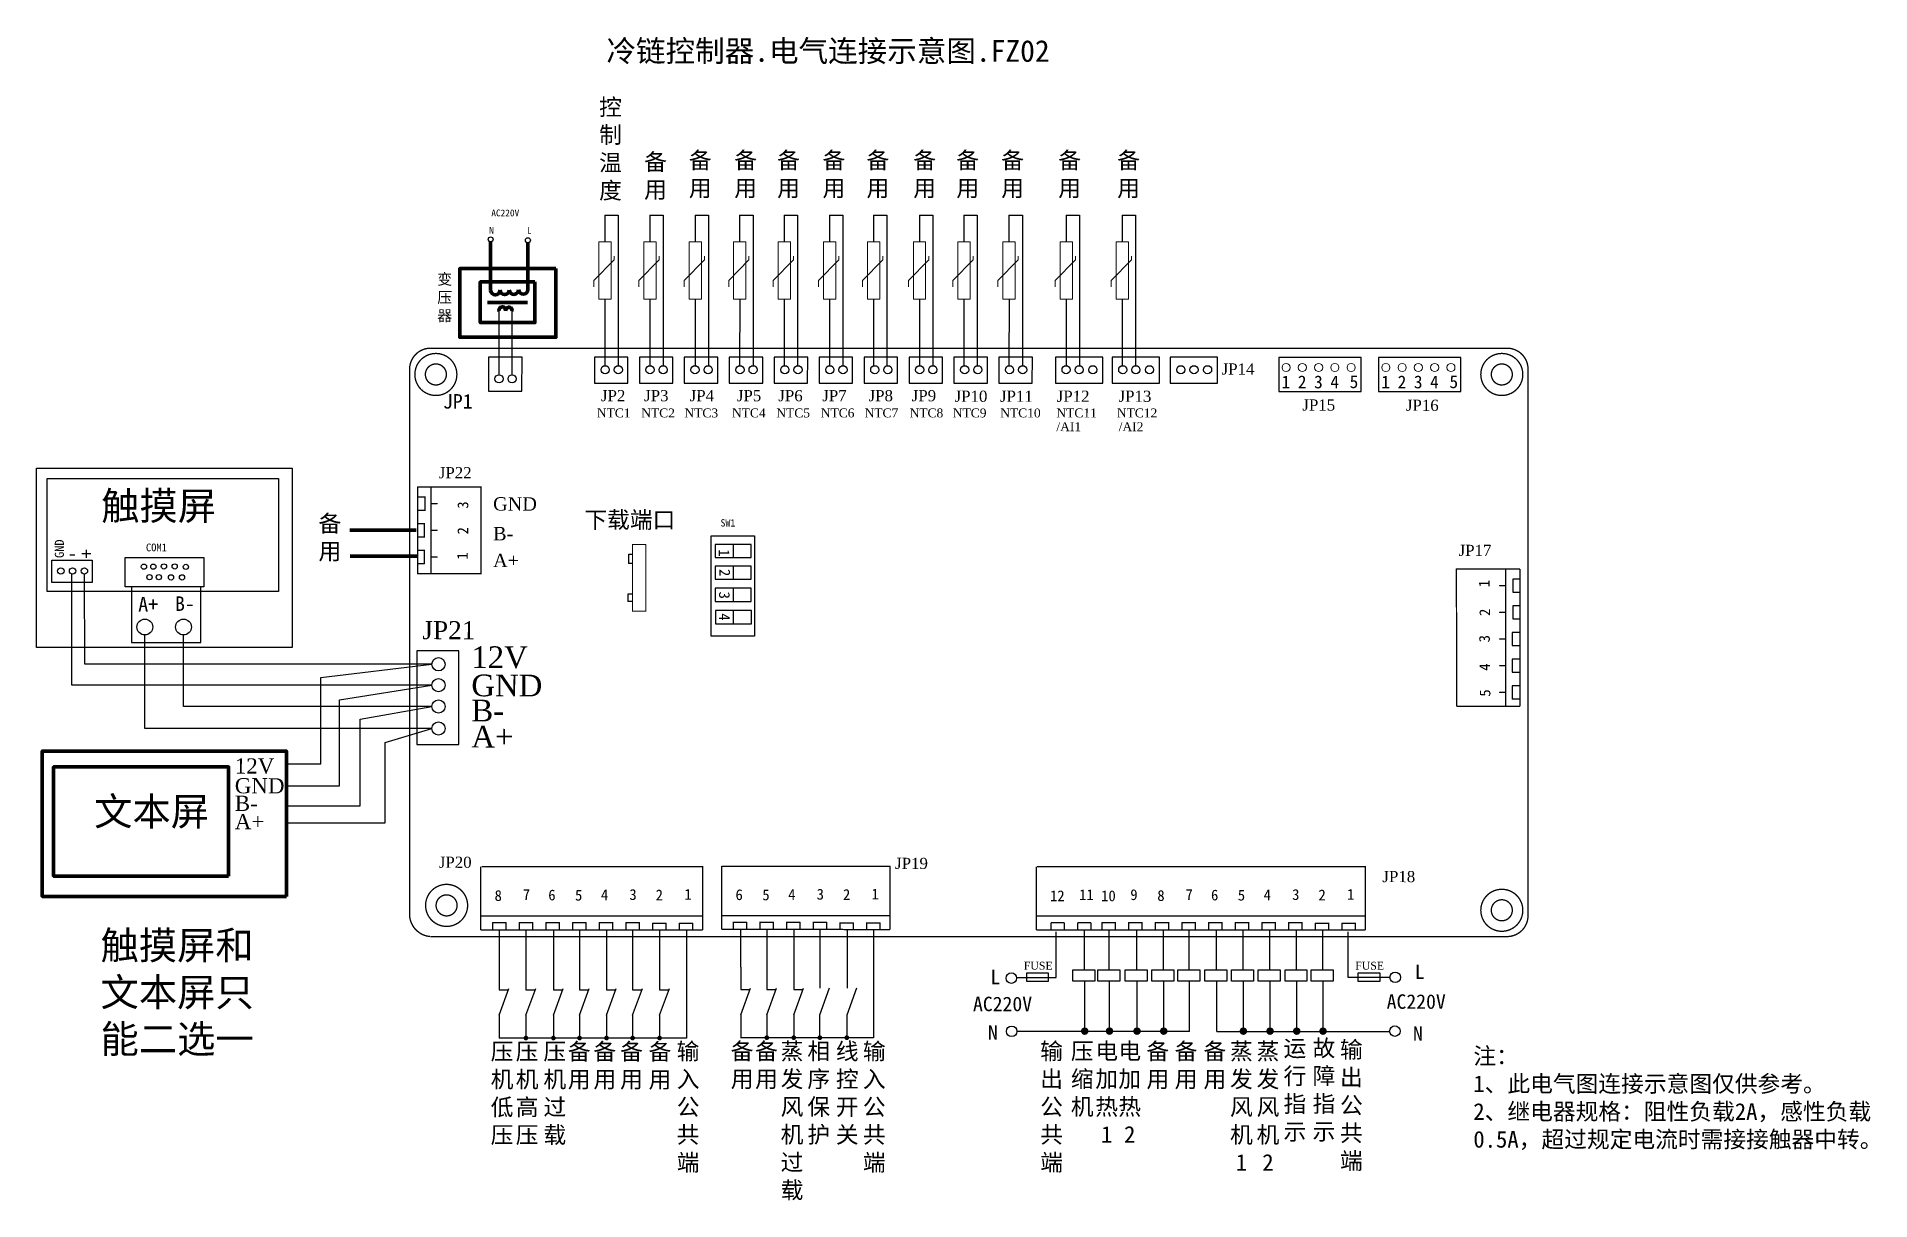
# Model space of a CAD drawing. Extents: x 17250 to 20515, y -627 to 1445.
import ezdxf

# ---------------------------------------------------------------- set-up
doc = ezdxf.new("R2010")
doc.units = 0
doc.linetypes.add('ACAD_ISO07W100', pattern=[3, 0, -3])
doc.layers.get('0').update_dxf_attribs({"linetype": 'CONTINUOUS'})
for name, color, linetype in [('BOTTOMSOLDER', 6, 'CONTINUOUS'), ('instruction', 7, 'CONTINUOUS'), ('KEEPOUTLAYER', 6, 'CONTINUOUS'), ('MECHANICAL1', 251, 'CONTINUOUS'), ('TOPOVERLAY', 2, 'CONTINUOUS')]:
    doc.layers.add(name, color=color, linetype=linetype)

msp = doc.modelspace()

# ---------------------------------------------------------------- texts
at = {"linetype": 'ACAD_ISO07W100', "lineweight": 9}
for s, p in [('1', (19466.5, 818.7)), ('2', (19495.4, 818.7)), ('3', (19524.3, 818.7)), ('4', (19553.3, 818.7)), ('5', (19587.6, 819.1)), ('1', (19644.1, 818.7)), ('2', (19673.1, 818.7)), ('3', (19702, 818.7)), ('4', (19730.9, 818.7)), ('5', (19765.3, 819.1))]:
    msp.add_text(s, height=22.8, dxfattribs=at).set_placement(p)
at = {"linetype": 'ACAD_ISO07W100'}
for s, height, p in [('GND', 16.2, (17298.8, 516.7)), ('+', 24.3, (17351, 516))]:
    msp.add_text(s, height=height, rotation=90, dxfattribs=at).set_placement(p)
for s, height, p in [('-', 24.3, (17305.7, 512.7)), ('A+', 25.92, (17431.2, 421.5)), ('B-', 25.92, (17496.6, 422.5))]:
    msp.add_text(s, height=height, dxfattribs=at).set_placement(p)
at = {"insert": (17444.8, 542.4), "char_height": 13.78, "attachment_point": 1}
msp.add_mtext('COM1', dxfattribs=at)
at = {"layer": 'BOTTOMSOLDER', "color": 7, "linetype": 'Continuous'}
for s, insert, char_height, width, attachment_point in [('{\\fSimSun|b0|i0|c134|p54;冷链控制器.电气连接示意图.FZ02}', (18264.7, 1438.5), 38.579, 1439.827, 1), ('{\\fSimSun|b0|i0|c134|p54;控制温度}', (18271.9, 1152.9), 29.676, 8.736, 8), ('{\\fSimSun|b0|i0|c134|p54;备用}', (18352, 1154.1), 29.676, 8.736, 8), ('{\\fSimSun|b0|i0|c134|p54;备用}', (18431.7, 1156.9), 29.676, 8.736, 8), ('{\\fSimSun|b0|i0|c134|p54;备用}', (18512.5, 1156.9), 29.676, 8.736, 8), ('{\\fSimSun|b0|i0|c134|p54;备用}', (18588.9, 1156.9), 29.676, 8.736, 8), ('{\\fSimSun|b0|i0|c134|p54;备用}', (18669.7, 1156.9), 29.676, 8.736, 8), ('{\\fSimSun|b0|i0|c134|p54;备用}', (18747.9, 1156.9), 29.676, 8.736, 8), ('{\\fSimSun|b0|i0|c134|p54;备用}', (18831.2, 1156.9), 29.676, 8.736, 8), ('{\\fSimSun|b0|i0|c134|p54;备用}', (18907.8, 1156.9), 29.676, 8.736, 8), ('{\\fSimSun|b0|i0|c134|p54;备用}', (18987.8, 1156.9), 29.676, 8.736, 8), ('{\\fSimSun|b0|i0|c134|p54;备用}', (19089.3, 1156.9), 29.676, 8.736, 8), ('{\\fSimSun|b0|i0|c134|p54;备用}', (19194.3, 1156.9), 29.676, 8.736, 8), ('{\\fSimSun|b0|i0|c134|p54;变压器}', (17976.8, 1022.7), 19.423, 5.718, 2), ('JP1', (17973.7, 808.5), 25.78, 115.325, 1), ('{\\fSimSun|b0|i0|c134|p54;触摸屏}', (17365.2, 634.5), 49.999, 324.659, 1), ('{\\fSimSun|b0|i0|c134|p54;备用}', (17772.3, 593.3), 29.676, 8.736, 2), ('{\\fSimSun|b0|i0|c134|p54;备用}', (17772.4, 593.1), 29.676, 8.736, 2), ('{\\fSimSun|b0|i0|c134|p54;下载端口}', (18225.3, 599.7), 29.676, 192.699, 1), ('{\\fSimSun|b0|i0|c134|p54;文本屏}', (17352.7, 90.7), 49.999, 324.659, 1), ('{\\fSimSun|b0|i0|c134|p54;触摸屏和文本屏只能二选一}', (17364, -147.7), 49.999, 324.659, 1), ('L', (18948.4, -216.1), 25.8, 8.736, 1), ('L', (19703.8, -206.9), 25.8, 8.736, 1), ('AC220V', (19653.6, -259.9), 25.78, 8.736, 1), ('AC220V', (18917.2, -264.1), 25.78, 8.736, 1), ('N', (18943.8, -314.8), 25.8, 8.736, 1), ('N', (19700.4, -316.6), 25.8, 8.736, 1), ('{\\fSimSun|b0|i0|c134|p54;压机低压}', (18078.8, -346.8), 29.676, 8.736, 2), ('{\\fSimSun|b0|i0|c134|p54;压机高压}', (18123.4, -346.8), 29.676, 8.736, 2), ('{\\fSimSun|b0|i0|c134|p54;压机过载}', (18172.7, -346.8), 29.676, 8.736, 2), ('{\\fSimSun|b0|i0|c134|p54;备用}', (18216.2, -346.8), 29.676, 8.736, 2), ('{\\fSimSun|b0|i0|c134|p54;备用}', (18261.7, -346.8), 29.676, 8.736, 2), ('{\\fSimSun|b0|i0|c134|p54;备用}', (18309.3, -346.8), 29.676, 8.736, 2), ('{\\fSimSun|b0|i0|c134|p54;备用}', (18360, -347.1), 29.676, 8.736, 2), ('{\\fSimSun|b0|i0|c134|p54;输入公共端}', (18410, -346.4), 29.676, 8.736, 2), ('{\\fSimSun|b0|i0|c134|p54;备用}', (18506.1, -346.2), 29.676, 8.736, 2), ('{\\fSimSun|b0|i0|c134|p54;备用}', (18549.5, -346.2), 29.676, 8.736, 2), ('{\\fSimSun|b0|i0|c134|p54;蒸发风机过载}', (18595, -346.2), 29.676, 8.736, 2), ('{\\fSimSun|b0|i0|c134|p54;相序保护}', (18642.6, -346.2), 29.676, 8.736, 2), ('{\\fSimSun|b0|i0|c134|p54;线控开关}', (18693.3, -346.4), 29.676, 8.736, 2), ('{\\fSimSun|b0|i0|c134|p54;输入公共端}', (18741.4, -346.4), 29.676, 8.736, 2), ('{\\fSimSun|b0|i0|c134|p54;输出公共端}', (19057.1, -346.2), 29.676, 8.736, 2), ('{\\fSimSun|b0|i0|c134|p54;压缩机}', (19111.6, -346), 29.676, 8.736, 2), ('{\\fSimSun|b0|i0|c134|p54;电加热1}', (19155.2, -346), 29.676, 8.736, 2), ('{\\fSimSun|b0|i0|c134|p54;电加热2}', (19196.2, -346), 29.676, 8.736, 2), ('{\\fSimSun|b0|i0|c134|p54;备用}', (19246.2, -346.4), 29.676, 8.736, 2), ('{\\fSimSun|b0|i0|c134|p54;备用}', (19296.5, -346.4), 29.676, 8.736, 2), ('{\\fSimSun|b0|i0|c134|p54;备用}', (19347.8, -346.4), 29.676, 8.736, 2), ('{\\fSimSun|b0|i0|c134|p54;蒸发风机\\P1}', (19395, -346.4), 29.676, 8.736, 2), ('{\\fSimSun|b0|i0|c134|p54;蒸发风机2}', (19442.3, -346.4), 29.676, 8.736, 2), ('{\\fSimSun|b0|i0|c134|p54;运行指示}', (19490.2, -341), 29.676, 8.736, 2), ('{\\fSimSun|b0|i0|c134|p54;故障指示}', (19542, -340.8), 29.676, 8.736, 2), ('{\\fSimSun|b0|i0|c134|p54;输出公共端}', (19590.8, -343.4), 29.676, 8.736, 2), ('\\pt178.06;{\\fSimSun|b0|i0|c134|p54;注：\\P1、此电气图连接示意图仅供参考。\\P2、继电器规格：阻性负载2A，感性负载0.5A，超过规定电流时需接接触器中转。}', (19807.9, -354.7), 29.676, 822.362, 1)]:
    msp.add_mtext(s, dxfattribs=dict(at, insert=insert, char_height=char_height, width=width, attachment_point=attachment_point))
at = {"layer": 'BOTTOMSOLDER', "color": 0, "linetype": 'Continuous', "attachment_point": 1}
for s, insert, char_height, width in [('AC220V', (18059.7, 1137), 12.18, 4.129), ('N', (18055.9, 1106), 12.2, 4.129), ('L', (18123.1, 1106), 12.2, 4.129), ('SW1', (18467.6, 585.8), 13.03, 4.416)]:
    msp.add_mtext(s, dxfattribs=dict(at, insert=insert, char_height=char_height, width=width))
at = {"layer": 'BOTTOMSOLDER', "color": 7, "linetype": 'Continuous', "attachment_point": 1, "rotation": 359.8614}
for s, insert, char_height, width in [('{\\fTimes New Roman|b0|i0|c186|p18;\\H0.875x;\\C0;JP14}', (19359.9, 863.2), 22.702, 6.683), ('{\\fTimes New Roman|b0|i0|c186|p18;\\H0.875x;\\C0;JP2}', (18255, 815.7), 22.702, 6.683), ('{\\fTimes New Roman|b0|i0|c186|p18;\\H0.875x;\\C0;JP3}', (18331.8, 815.7), 22.702, 6.683), ('{\\fTimes New Roman|b0|i0|c186|p18;\\H0.875x;\\C0;JP4}', (18412.9, 815.7), 22.702, 6.683), ('{\\fTimes New Roman|b0|i0|c186|p18;\\H0.875x;\\C0;JP5}', (18496.9, 815.7), 22.702, 6.683), ('{\\fTimes New Roman|b0|i0|c186|p18;\\H0.875x;\\C0;JP6}', (18570.7, 815.7), 22.702, 6.683), ('{\\fTimes New Roman|b0|i0|c186|p18;\\H0.875x;\\C0;JP7}', (18648.9, 815.7), 22.702, 6.683), ('{\\fTimes New Roman|b0|i0|c186|p18;\\H0.875x;\\C0;JP8}', (18731.4, 815.7), 22.702, 6.683), ('{\\fTimes New Roman|b0|i0|c186|p18;\\H0.875x;\\C0;JP9}', (18808.2, 815.7), 22.702, 6.683), ('{\\fTimes New Roman|b0|i0|c186|p18;\\H0.875x;\\C0;JP10}', (18884.5, 814.7), 22.702, 6.683), ('{\\fTimes New Roman|b0|i0|c186|p18;\\H0.875x;\\C0;JP11}', (18965.3, 814.7), 22.702, 6.683), ('{\\fTimes New Roman|b0|i0|c186|p18;\\H0.875x;\\C0;JP12}', (19066.3, 814.7), 22.702, 6.683), ('{\\fTimes New Roman|b0|i0|c186|p18;\\H0.875x;\\C0;JP13}', (19176.4, 814.7), 22.702, 6.683), ('{\\fTimes New Roman|b0|i0|c186|p18;\\H0.875x;\\C0;JP15}', (19503.6, 799.1), 22.702, 6.683), ('{\\fTimes New Roman|b0|i0|c186|p18;\\H0.875x;\\C0;JP16}', (19687.9, 798.6), 22.702, 6.683), ('{\\fTimes New Roman|b0|i0|c186|p18;\\H0.875x;\\C0;NTC1}', (18247.6, 783), 18.162, 5.346), ('{\\fTimes New Roman|b0|i0|c186|p18;\\H0.875x;\\C0;NTC2}', (18326.6, 783), 18.162, 5.346), ('{\\fTimes New Roman|b0|i0|c186|p18;\\H0.875x;\\C0;NTC3}', (18403.5, 783), 18.162, 5.346), ('{\\fTimes New Roman|b0|i0|c186|p18;\\H0.875x;\\C0;NTC4}', (18488.1, 783), 18.162, 5.346), ('{\\fTimes New Roman|b0|i0|c186|p18;\\H0.875x;\\C0;NTC5}', (18567.1, 783), 18.162, 5.346), ('{\\fTimes New Roman|b0|i0|c186|p18;\\H0.875x;\\C0;NTC6}', (18646.2, 783), 18.162, 5.346), ('{\\fTimes New Roman|b0|i0|c186|p18;\\H0.875x;\\C0;NTC7}', (18724.2, 783), 18.162, 5.346), ('{\\fTimes New Roman|b0|i0|c186|p18;\\H0.875x;\\C0;NTC8}', (18804.3, 783), 18.162, 5.346), ('{\\fTimes New Roman|b0|i0|c186|p18;\\H0.875x;\\C0;NTC9}', (18881.2, 783), 18.162, 5.346), ('{\\fTimes New Roman|b0|i0|c186|p18;\\H0.875x;\\C0;NTC10}', (18965.7, 783), 18.162, 5.346), ('{\\fTimes New Roman|b0|i0|c186|p18;\\H0.875x;\\C0;/AI1}', (19065.7, 758.4), 18.162, 5.346), ('{\\fTimes New Roman|b0|i0|c186|p18;\\H0.875x;\\C0;NTC11}', (19065.7, 783), 18.162, 5.346), ('{\\fTimes New Roman|b0|i0|c186|p18;\\H0.875x;\\C0;NTC12}', (19173.3, 783), 18.162, 5.346), ('{\\fTimes New Roman|b0|i0|c186|p18;\\H0.875x;\\C0;/AI2}', (19176.6, 758.4), 18.162, 5.346), ('{\\fTimes New Roman|b0|i0|c186|p18;\\H0.875x;\\C0;JP22}', (17966.3, 678.6), 22.702, 6.683), ('{\\fTimes New Roman|b0|i0|c186|p18;\\H0.875x;\\C0;GND}', (18062.9, 625), 27.243, 8.02), ('{\\fTimes New Roman|b0|i0|c186|p18;\\H0.875x;\\C0;B-}', (18062.9, 572), 27.243, 8.02), ('{\\fTimes New Roman|b0|i0|c186|p18;\\H0.875x;\\C0;A+}', (18062.9, 524.4), 27.243, 8.02), ('{\\fTimes New Roman|b0|i0|c186|p18;\\H0.875x;\\C0;JP17}', (19781.8, 540.3), 22.702, 6.683), ('{\\fTimes New Roman|b0|i0|c186|p18;\\H0.875x;\\C0;JP21}', (17936.9, 404.5), 36.778, 10.827), ('{\\fTimes New Roman|b0|i0|c186|p18;\\H0.875x;\\C0;12V}', (18024.2, 359.6), 44.134, 12.992), ('{\\fTimes New Roman|b0|i0|c186|p18;\\H0.875x;\\C0;GND}', (18024.2, 309.3), 44.134, 12.992), ('{\\fTimes New Roman|b0|i0|c186|p18;\\H0.875x;\\C0;B-}', (18024.2, 264.6), 44.134, 12.992), ('{\\fTimes New Roman|b0|i0|c186|p18;\\H0.875x;\\C0;A+}', (18024.2, 218.1), 44.134, 12.992), ('{\\fTimes New Roman|b0|i0|c186|p18;\\H0.875x;\\C0;12V}', (17603.1, 160.2), 30.894, 9.094), ('{\\fTimes New Roman|b0|i0|c186|p18;\\H0.875x;\\C0;GND}', (17603.1, 125), 30.894, 9.094), ('{\\fTimes New Roman|b0|i0|c186|p18;\\H0.875x;\\C0;B-}', (17603.1, 93.7), 30.894, 9.094), ('{\\fTimes New Roman|b0|i0|c186|p18;\\H0.875x;\\C0;A+}', (17603.1, 61.1), 30.894, 9.094), ('{\\fTimes New Roman|b0|i0|c186|p18;\\H0.875x;\\C0;JP20}', (17966.3, -14.8), 22.702, 6.683), ('{\\fTimes New Roman|b0|i0|c186|p18;\\H0.875x;\\C0;JP19}', (18778.6, -16.8), 22.702, 6.683), ('{\\fTimes New Roman|b0|i0|c186|p18;\\H0.875x;\\C0;JP18}', (19646.1, -40.3), 22.702, 6.683), ('{\\fTimes New Roman|b0|i0|c186|p18;\\H0.875x;\\C0;FUSE}', (19007.6, -201.9), 15.892, 4.678), ('{\\fTimes New Roman|b0|i0|c186|p18;\\H0.875x;\\C0;FUSE}', (19597.7, -201.9), 15.892, 4.678)]:
    msp.add_mtext(s, dxfattribs=dict(at, insert=insert, char_height=char_height, width=width))
at = {"layer": 'TOPOVERLAY', "color": 7}
for s, height, rotation, p in [('3', 19.2, 90, (18018.7, 604.4)), ('2', 19.2, 90, (18018.6, 558.6)), ('1 ', 19.23, 90, (18017.8, 513.9)), ('1 ', 19.23, 270, (18464.6, 532.3)), ('2', 19.2, 270, (18465.9, 497.2)), ('1 ', 19.23, 90, (19836.8, 464.4)), ('3', 19.2, 270, (18465.2, 457)), ('2', 19.2, 90, (19837.8, 413.5)), ('4', 19.2, 270, (18465.3, 418.2)), ('3', 19.2, 90, (19837.2, 366.6)), ('4', 19.2, 90, (19837.7, 316)), ('5', 19.2, 90, (19838.3, 269.9))]:
    msp.add_text(s, height=height, rotation=rotation, dxfattribs=at).set_placement(p)
for s, height, p in [('8', 19.2, (18065.5, -93.7)), ('7', 19.2, (18115.8, -91.8)), ('6', 19.2, (18161.1, -92.7)), ('5', 19.2, (18208.7, -93)), ('4', 19.2, (18254.8, -92.4)), ('3', 19.2, (18305.5, -91.9)), ('2', 19.2, (18352.3, -92.6)), ('1 ', 19.23, (18403.3, -91.6)), ('6', 19.2, (18494.4, -92.1)), ('5', 19.2, (18542.1, -92.4)), ('4', 19.2, (18588.2, -91.8)), ('3', 19.2, (18638.8, -91.3)), ('2', 19.2, (18685.7, -91.9)), ('1 ', 19.23, (18736.6, -90.9)), ('12', 19.23, (19054.2, -94.2)), ('11', 19.23, (19106.2, -92.1)), ('10', 19.23, (19145.2, -94.2)), ('9', 19.2, (19197.2, -92.1)), ('8', 19.2, (19245.3, -93.7)), ('7', 19.2, (19295.6, -91.8)), ('6', 19.2, (19340.9, -92.7)), ('5', 19.2, (19388.6, -93)), ('4', 19.2, (19434.7, -92.4)), ('3', 19.2, (19485.3, -91.9)), ('2', 19.2, (19532.2, -92.6)), ('1 ', 19.23, (19583.1, -91.6))]:
    msp.add_text(s, height=height, dxfattribs=at).set_placement(p)

# ---------------------------------------------------------------- blocks, each defined once
blk = doc.blocks.new('常闭2')
at = {"color": 0}
for p, q in [((1.28, 7.79), (1.28, 5.04)), ((1.28, 1.9), (2.48, 5.21)), ((1.28, 5.04), (2.42, 5.04)), ((1.28, 1.9), (1.28, -0.93))]:
    blk.add_line(p, q, dxfattribs=at)

# ---------------------------------------------------------------- hatches: boundary and pattern name
h = msp.add_hatch(color=256)
edge = h.paths.add_edge_path()
edge.add_arc((19116.1, -325.4), 6.71, 180, 540)
h = msp.add_hatch(color=256)
edge = h.paths.add_edge_path()
edge.add_arc((19160.2, -325.4), 6.71, 180, 540)
h = msp.add_hatch(color=256)
edge = h.paths.add_edge_path()
edge.add_arc((19209.2, -325.4), 6.71, 180, 540)
h = msp.add_hatch(color=256)
edge = h.paths.add_edge_path()
edge.add_arc((19256.7, -325.4), 6.71, 180, 540)
h = msp.add_hatch(color=256)
edge = h.paths.add_edge_path()
edge.add_arc((19398.5, -325.4), 6.71, 180, 540)
h = msp.add_hatch(color=256)
edge = h.paths.add_edge_path()
edge.add_arc((19446, -325.4), 6.71, 180, 540)
h = msp.add_hatch(color=256)
edge = h.paths.add_edge_path()
edge.add_arc((19493.5, -325.4), 6.71, 180, 540)
h = msp.add_hatch(color=256)
edge = h.paths.add_edge_path()
edge.add_arc((19540.3, -325.4), 6.71, 180, 540)
h = msp.add_hatch(color=256)
edge = h.paths.add_edge_path()
edge.add_arc((18121.3, -337.7), 4.23, 360, 720)
h = msp.add_hatch(color=256)
edge = h.paths.add_edge_path()
edge.add_arc((18170.2, -337.7), 4.23, 360, 720)
h = msp.add_hatch(color=256)
edge = h.paths.add_edge_path()
edge.add_arc((18216.8, -337.7), 4.23, 360, 720)
h = msp.add_hatch(color=256)
edge = h.paths.add_edge_path()
edge.add_arc((18264.8, -337.7), 4.23, 360, 720)
h = msp.add_hatch(color=256)
edge = h.paths.add_edge_path()
edge.add_arc((18311.3, -337.7), 4.23, 360, 720)
h = msp.add_hatch(color=256)
edge = h.paths.add_edge_path()
edge.add_arc((18359.3, -337.7), 4.23, 360, 720)
h = msp.add_hatch(color=256)
edge = h.paths.add_edge_path()
edge.add_arc((18550.1, -337.1), 4.23, 360, 720)
h = msp.add_hatch(color=256)
edge = h.paths.add_edge_path()
edge.add_arc((18598.1, -337.1), 4.23, 360, 720)
h = msp.add_hatch(color=256)
edge = h.paths.add_edge_path()
edge.add_arc((18644.6, -337.1), 4.23, 360, 720)
h = msp.add_hatch(color=256)
edge = h.paths.add_edge_path()
edge.add_arc((18692.6, -337.1), 4.23, 360, 720)

# ---------------------------------------------------------------- linework, layer by layer
for p, q in [((18261.8, 1126.9), (18261.8, 1079.1)), ((18341.9, 1126.9), (18341.9, 1079.1)), ((18422.6, 1126.9), (18422.6, 1079.1)), ((18501.7, 1126.9), (18501.7, 1079.1)), ((18580.9, 1126.9), (18580.9, 1079.1)), ((18661.7, 1126.9), (18661.7, 1079.1)), ((18740.1, 1126.9), (18740.1, 1079.1)), ((18821.7, 1126.9), (18821.7, 1079.1)), ((18900.9, 1126.9), (18900.9, 1079.1)), ((18981.2, 1126.9), (18981.2, 1079.1)), ((19082.9, 1126.9), (19082.9, 1079.1)), ((19182.8, 1126.9), (19182.8, 1079.1)), ((18262.4, 859.4), (18262.6, 977.4)), ((18342.5, 859.4), (18342.6, 977.4)), ((18423.2, 859.4), (18423.3, 977.4)), ((18502.4, 859.4), (18502.5, 977.4)), ((18581.6, 859.4), (18581.7, 977.4)), ((18662.4, 859.4), (18662.5, 977.4)), ((18740.8, 859.4), (18740.9, 977.4)), ((18822.4, 859.4), (18822.5, 977.4)), ((18901.6, 859.4), (18901.7, 977.4)), ((18981.8, 859.4), (18982, 977.4)), ((19083.6, 859.4), (19083.7, 977.4)), ((19183.5, 859.4), (19183.6, 977.4))]:
    msp.add_line(p, q)
at = {"lineweight": 13}
for p, q in [((18278.4, 1047.3), (18242.3, 1010.4)), ((18278.4, 1047.3), (18278.4, 1054.1)), ((18358.4, 1047.3), (18322.4, 1010.4)), ((18358.4, 1047.3), (18358.4, 1054.1)), ((18439.1, 1047.3), (18403.1, 1010.4)), ((18439.1, 1047.3), (18439.1, 1054.1)), ((18518.3, 1047.3), (18482.3, 1010.4)), ((18518.3, 1047.3), (18518.3, 1054.1)), ((18597.5, 1047.3), (18561.5, 1010.4)), ((18597.5, 1047.3), (18597.5, 1054.1)), ((18678.3, 1047.3), (18642.3, 1010.4)), ((18678.3, 1047.3), (18678.3, 1054.1)), ((18756.7, 1047.3), (18720.7, 1010.4)), ((18756.7, 1047.3), (18756.7, 1054.1)), ((18838.3, 1047.3), (18802.2, 1010.4)), ((18838.3, 1047.3), (18838.3, 1054.1)), ((18917.5, 1047.3), (18881.4, 1010.4)), ((18917.5, 1047.3), (18917.5, 1054.1)), ((18997.8, 1047.3), (18961.7, 1010.4)), ((18997.8, 1047.3), (18997.8, 1054.1)), ((19099.5, 1047.3), (19063.4, 1010.4)), ((19099.5, 1047.3), (19099.5, 1054.1)), ((19199.4, 1047.3), (19163.3, 1010.4)), ((19199.4, 1047.3), (19199.4, 1054.1)), ((18242.3, 999.2), (18242.3, 1010.4)), ((18322.4, 999.2), (18322.4, 1010.4)), ((18403.1, 999.2), (18403.1, 1010.4)), ((18482.3, 999.2), (18482.3, 1010.4)), ((18561.5, 999.2), (18561.5, 1010.4)), ((18642.3, 999.2), (18642.3, 1010.4)), ((18720.7, 999.2), (18720.7, 1010.4)), ((18802.2, 999.2), (18802.2, 1010.4)), ((18881.4, 999.2), (18881.4, 1010.4)), ((18961.7, 999.2), (18961.7, 1010.4)), ((19063.4, 999.2), (19063.4, 1010.4)), ((19163, 999.2), (19163, 1010.4))]:
    msp.add_line(p, q, dxfattribs=at)
at = {"linetype": 'Continuous'}
for p, q in [((18073.4, 842.9), (18073.4, 956.1)), ((18096.7, 842.9), (18096.7, 956.1))]:
    msp.add_line(p, q, dxfattribs=at)
at = {"color": 7}
for p, q in [((18490, 540.9), (18490, 516.5)), ((17293.7, 493.2), (17293.7, 493.2)), ((18490, 502.4), (18490, 478)), ((18490, 462.8), (18490, 438.5)), ((18490.4, 423.1), (18490.4, 398.7))]:
    msp.add_line(p, q, dxfattribs=at)
at = {"linetype": 'Continuous', "flags": 128}
for points in [[(18261.8, 1126.9), (18285.7, 1126.9), (18285.7, 859)], [(18341.9, 1126.9), (18365.7, 1126.9), (18365.7, 859)], [(18422.6, 1126.9), (18446.4, 1126.9), (18446.4, 859)], [(18501.7, 1126.9), (18525.6, 1126.9), (18525.6, 859)], [(18580.9, 1126.9), (18604.8, 1126.9), (18604.8, 859)], [(18661.7, 1126.9), (18685.6, 1126.9), (18685.6, 859)], [(18740.1, 1126.9), (18764, 1126.9), (18764, 859)], [(18821.7, 1126.9), (18845.6, 1126.9), (18845.6, 859)], [(18900.9, 1126.9), (18924.8, 1126.9), (18924.8, 859)], [(18981.2, 1126.9), (19005.1, 1126.9), (19005.1, 859)], [(19082.9, 1126.9), (19106.8, 1126.9), (19106.8, 859)], [(19182.8, 1126.9), (19206.7, 1126.9), (19206.7, 859)], [(18054.9, 874.1), (18054.9, 813.8), (18114.3, 813.8), (18114.4, 874.1), (18054.9, 874.1)], [(18243.3, 874.1), (18243.3, 828), (18302.8, 828), (18302.9, 874.1), (18243.3, 874.1)], [(18323.3, 874.1), (18323.3, 828), (18382.8, 828), (18382.9, 874.1), (18323.3, 874.1)], [(18403.3, 874.1), (18403.3, 828), (18462.8, 828), (18462.9, 874.1), (18403.3, 874.1)], [(18483.3, 874.1), (18483.3, 828), (18542.8, 828), (18542.9, 874.1), (18483.3, 874.1)], [(18563.3, 874.1), (18563.3, 828), (18622.8, 828), (18622.9, 874.1), (18563.3, 874.1)], [(18643.3, 874.1), (18643.3, 828), (18702.8, 828), (18702.9, 874.1), (18643.3, 874.1)], [(18723.3, 874.1), (18723.3, 828), (18782.8, 828), (18782.9, 874.1), (18723.3, 874.1)], [(18803.3, 874.1), (18803.3, 828), (18862.8, 828), (18862.9, 874.1), (18803.3, 874.1)], [(18883.3, 874.1), (18883.3, 828), (18942.8, 828), (18942.9, 874.1), (18883.3, 874.1)], [(18963.3, 874.1), (18963.3, 828), (19022.8, 828), (19022.9, 874.1), (18963.3, 874.1)], [(19063.9, 874.1), (19063.9, 828), (19148.2, 828), (19148.2, 874.1), (19063.9, 874.1)], [(19164.8, 874.1), (19164.8, 828), (19249, 828), (19249, 874.1), (19164.8, 874.1)], [(19268.2, 874.1), (19268.2, 828), (19352.5, 828), (19352.5, 874.1), (19268.2, 874.1)], [(18001.8, 351.4), (17927.2, 351.4), (17927.2, 184.6), (18001.8, 184.6), (18001.8, 351.4)], [(18406.9, -145.4), (18406.9, -338), (18073.5, -338)], [(18740.2, -144.7), (18740.2, -337.3), (18503.6, -337.5)], [(19012.4, -222.5), (19012.4, -236.5), (19051.7, -236.5), (19051.8, -222.5), (19012.4, -222.5)], [(19602.5, -222.5), (19602.5, -236.5), (19641.8, -236.5), (19641.8, -222.5), (19602.5, -222.5)], [(18644.6, -337.5), (18644.6, -296.5), (18662, -248.6)], [(18693, -337.5), (18693, -296.5), (18710.4, -248.6)]]:
    msp.add_lwpolyline(points, dxfattribs=at)
at = {"lineweight": 13}
for points in [[(18251.2, 1079.3), (18273, 1079.3), (18273, 977.6), (18251.2, 977.6)], [(18331.2, 1079.3), (18353, 1079.3), (18353, 977.6), (18331.2, 977.6)], [(18411.9, 1079.3), (18433.7, 1079.3), (18433.7, 977.6), (18411.9, 977.6)], [(18491.1, 1079.3), (18512.9, 1079.3), (18512.9, 977.6), (18491.1, 977.6)], [(18570.3, 1079.3), (18592.1, 1079.3), (18592.1, 977.6), (18570.3, 977.6)], [(18651.1, 1079.3), (18672.9, 1079.3), (18672.9, 977.6), (18651.1, 977.6)], [(18729.5, 1079.3), (18751.3, 1079.3), (18751.3, 977.6), (18729.5, 977.6)], [(18811.1, 1079.3), (18832.9, 1079.3), (18832.9, 977.6), (18811.1, 977.6)], [(18890.3, 1079.3), (18912.1, 1079.3), (18912.1, 977.6), (18890.3, 977.6)], [(18970.6, 1079.3), (18992.4, 1079.3), (18992.4, 977.6), (18970.6, 977.6)], [(19072.3, 1079.3), (19094.1, 1079.3), (19094.1, 977.6), (19072.3, 977.6)], [(19172.2, 1079.3), (19194, 1079.3), (19194, 977.6), (19172.2, 977.6)]]:
    msp.add_lwpolyline(points, close=True, dxfattribs=at)
for points in [[(19461.6, 813.1), (19608.1, 813.1), (19608.1, 873.7), (19461.6, 873.7), (19461.6, 813.1)], [(19639.2, 813.1), (19785.7, 813.1), (19785.7, 873.7), (19639.2, 873.7), (19639.2, 813.1)]]:
    msp.add_lwpolyline(points)
msp.add_lwpolyline([(17705.2, 357.4), (17250.3, 357.4), (17250.3, 676.7), (17705.2, 676.8)], close=True)
at = {"color": 7}
for points in [[(17269, 658.4), (17681.1, 658.4), (17681.1, 457), (17269, 457)], [(18450.9, 377.4), (18450.9, 556.2), (18528, 556.2), (18528, 377.4)], [(18458.5, 540.9), (18458.5, 517.5), (18522.3, 517.5), (18522.3, 540.9)], [(17277.4, 512.8), (17348.9, 512.8), (17348.9, 473.2), (17277.4, 473.2)], [(18458.5, 502.4), (18458.5, 479), (18522.3, 479), (18522.3, 502.4)], [(18458.5, 462.8), (18458.5, 439.5), (18522.3, 439.5), (18522.3, 462.8)], [(18459, 423.1), (18459, 399.7), (18522.7, 399.7), (18522.7, 423.1)]]:
    msp.add_lwpolyline(points, close=True, dxfattribs=at)
at = {"color": 0}
msp.add_lwpolyline([(17407.8, 465.7), (17407.8, 517.6), (17548, 517.6), (17548, 465.7)], close=True, dxfattribs=at)
at = {"color": 7}
for points in [[(17953.9, 290.4), (17313.1, 290.4), (17312.8, 488.1)], [(17953.9, 327.6), (17335.8, 327.6), (17335.6, 487.9)], [(17419, 465.3), (17419, 366.2), (17542.6, 366.2), (17542.6, 465.3)], [(17953.9, 213.2), (17442.9, 213.2), (17442.9, 379.7)], [(17953.9, 252.5), (17511.6, 252.5), (17511.8, 379.7)], [(17694.6, 150.2), (17756.2, 150.2), (17756.2, 304), (17953.9, 327.6)], [(17694.6, 111.4), (17789.6, 111.4), (17789.6, 264), (17953.9, 290.4)], [(17694.6, 75.8), (17826.3, 75.8), (17826.3, 229.7), (17953.9, 252.5)], [(17694.6, 45.6), (17870.6, 45.6), (17870.6, 188.1), (17953.9, 213.2)]]:
    msp.add_lwpolyline(points, dxfattribs=at)
at = {"linetype": 'Continuous'}
for centre, radius in [((18262.3, 851.8), 7.26), ((18285.7, 851.8), 7.26), ((18342.3, 851.8), 7.26), ((18365.7, 851.8), 7.26), ((18422.3, 851.8), 7.26), ((18445.7, 851.8), 7.26), ((18502.3, 851.8), 7.26), ((18525.7, 851.8), 7.26), ((18582.3, 851.8), 7.26), ((18605.7, 851.8), 7.26), ((18662.3, 851.8), 7.26), ((18685.7, 851.8), 7.26), ((18742.3, 851.8), 7.26), ((18765.7, 851.8), 7.26), ((18822.3, 851.8), 7.26), ((18845.7, 851.8), 7.26), ((18902.3, 851.8), 7.26), ((18925.7, 851.8), 7.26), ((18982.3, 851.8), 7.26), ((19005.7, 851.8), 7.26), ((19082.9, 851.8), 7.26), ((19106.3, 851.8), 7.26), ((19130.6, 851.8), 7.26), ((19183.8, 851.8), 7.26), ((19207.1, 851.8), 7.26), ((19231.4, 851.8), 7.26), ((19287.2, 851.8), 7.26), ((19310.5, 851.8), 7.26), ((19334.8, 851.8), 7.26), ((18073.4, 835.6), 7.26), ((18096.7, 835.6), 7.26), ((17442.9, 393.8), 14.1), ((17511.8, 393.8), 14.1), ((17965.6, 327.6), 11.8), ((17965.6, 290.4), 11.8), ((17965.6, 252.5), 11.8), ((17965.6, 213.2), 11.8)]:
    msp.add_circle(centre, radius, dxfattribs=at)
at = {"lineweight": 9}
for centre in [(19474.6, 855.8), (19474.6, 855.8), (19474.6, 855.8), (19503.6, 855.8), (19503.6, 855.8), (19532.5, 855.8), (19532.5, 855.8), (19561.4, 855.8), (19561.4, 855.8), (19590.4, 855.8), (19652.2, 855.8), (19652.2, 855.8), (19652.2, 855.8), (19681.2, 855.8), (19681.2, 855.8), (19710.1, 855.8), (19710.1, 855.8), (19739.1, 855.8), (19739.1, 855.8), (19768, 855.8)]:
    msp.add_circle(centre, 7.24, dxfattribs=at)
for centre in [(17293.4, 493.6), (17314.3, 493.6), (17335.3, 493.6)]:
    msp.add_circle(centre, 5.72)
at = {"color": 0}
for centre in [(17441.3, 501.3), (17458, 501.3), (17476.9, 501.7), (17496.1, 501.7), (17516, 500.9), (17451.2, 482.6), (17467.9, 482.6), (17489.5, 482.2), (17509.1, 482.2)]:
    msp.add_circle(centre, 4.64, dxfattribs=at)
at = {"layer": 'BOTTOMSOLDER', "color": 0, "linetype": 'Continuous', "lineweight": 80}
for p, q in [((18058.5, 992.8), (18058.5, 1079.5)), ((18125, 1077.7), (18125, 1077.7)), ((18125, 994.4), (18125, 1077.7)), ((18124.1, 971.2), (18052.8, 971.2))]:
    msp.add_line(p, q, dxfattribs=at)
at = {"layer": 'BOTTOMSOLDER', "color": 7, "linetype": 'Continuous', "lineweight": 80}
for p, q in [((17926.2, 566.1), (17808.1, 566.1)), ((17927.7, 520.1), (17808.7, 520.1))]:
    msp.add_line(p, q, dxfattribs=at)
at = {"layer": 'BOTTOMSOLDER', "color": 7, "linetype": 'Continuous'}
for p, q in [((19065.2, -230.2), (19065.2, -148.4)), ((19115, -144.3), (19115, -216.1)), ((19159.1, -144.3), (19159.1, -216.1)), ((19208.1, -144.3), (19208.1, -216.1)), ((19255.6, -144.3), (19255.6, -216.1)), ((19301.7, -144.3), (19301.7, -216.1)), ((19349.9, -144.3), (19349.9, -216.1)), ((19397.4, -144.3), (19397.4, -216.1)), ((19444.9, -144.3), (19444.9, -216.1)), ((19492.4, -144.3), (19492.4, -216.1)), ((19539.2, -144.3), (19539.2, -216.1)), ((19584.8, -229.9), (19584.8, -148.4)), ((18994.9, -230.2), (19065.2, -230.2)), ((19116.2, -325.9), (19116.2, -236.5)), ((19160.3, -325.9), (19160.3, -236.5)), ((19209.3, -325.9), (19209.3, -236.5)), ((19256.8, -325.9), (19256.8, -236.5)), ((19302.9, -325.9), (19302.9, -236.5)), ((19351.1, -325.9), (19351.1, -236.5)), ((19398.6, -325.9), (19398.6, -236.5)), ((19446.1, -325.9), (19446.1, -236.5)), ((19493.6, -325.9), (19493.6, -236.5)), ((19540.4, -325.9), (19540.4, -236.5)), ((19659.1, -229.9), (19584.8, -229.9)), ((19302.9, -325.9), (18995.5, -325.8)), ((19351.1, -325.9), (19659, -326.1))]:
    msp.add_line(p, q, dxfattribs=at)
at = {"layer": 'BOTTOMSOLDER', "color": 0, "linetype": 'Continuous', "lineweight": 80}
for points in [[(18174.7, 1032), (18174.7, 909.6), (18003.6, 909.6), (18003.6, 1032)], [(18137.3, 1008.2), (18137.3, 935.6), (18039.9, 935.6), (18039.9, 1008.2)]]:
    msp.add_lwpolyline(points, close=True, dxfattribs=at)
at = {"layer": 'BOTTOMSOLDER', "color": 7, "linetype": 'Continuous', "lineweight": 80}
for points in [[(17695, -85.7), (17260.4, -85.7), (17260.4, 173.2), (17695, 173.2)], [(17592, -49.5), (17280.4, -49.5), (17280.4, 144.9), (17592, 144.9)]]:
    msp.add_lwpolyline(points, close=True, dxfattribs=at)
at = {"layer": 'BOTTOMSOLDER', "color": 7, "linetype": 'Continuous'}
for points in [[(19134.1, -236.4), (19095.2, -236.4), (19095.2, -216.1), (19134.1, -216.1)], [(19178.3, -236.4), (19139.4, -236.4), (19139.4, -216.1), (19178.3, -216.1)], [(19227.2, -236.4), (19188.3, -236.4), (19188.3, -216.1), (19227.2, -216.1)], [(19274.7, -236.4), (19235.8, -236.4), (19235.8, -216.1), (19274.7, -216.1)], [(19320.8, -236.4), (19281.9, -236.4), (19281.9, -216.1), (19320.8, -216.1)], [(19369, -236.4), (19330.1, -236.4), (19330.1, -216.1), (19369, -216.1)], [(19416.5, -236.4), (19377.6, -236.4), (19377.6, -216.1), (19416.5, -216.1)], [(19464, -236.4), (19425.1, -236.4), (19425.1, -216.1), (19464, -216.1)], [(19511.6, -236.4), (19472.7, -236.4), (19472.7, -216.1), (19511.6, -216.1)], [(19558.3, -236.4), (19519.4, -236.4), (19519.4, -216.1), (19558.3, -216.1)]]:
    msp.add_lwpolyline(points, close=True, dxfattribs=at)
at = {"layer": 'BOTTOMSOLDER', "color": 0, "linetype": 'Continuous'}
for centre in [(18058.5, 1083.9), (18124.8, 1082.3)]:
    msp.add_circle(centre, 4.43, dxfattribs=at)
at = {"layer": 'BOTTOMSOLDER', "color": 7, "linetype": 'Continuous'}
for centre in [(18985.5, -231), (19668.8, -229.7), (18986.1, -325.8), (19668.2, -325.3)]:
    msp.add_circle(centre, 9.37, dxfattribs=at)
at = {"layer": 'BOTTOMSOLDER', "color": 0, "linetype": 'Continuous', "lineweight": 80}
for centre, radius, start, end in [((18066.9, 993.5), 8.38, 184.7493, 357.719), ((18083.4, 994), 8.38, 184.7493, 357.719), ((18100, 994.4), 8.38, 184.7493, 357.719), ((18116.6, 994.8), 8.38, 184.7493, 357.719), ((18079.1, 957.9), 5.89, 347.2834, 200.2157), ((18090.9, 957.3), 5.73, 345.508, 181.1748)]:
    msp.add_arc(centre, radius, start, end, dxfattribs=at)
at = {"layer": 'instruction', "color": 0}
for p, q in [((18073.5, -145.4), (18073.5, -212)), ((18121.4, -145.4), (18121.4, -212)), ((18170.3, -145.4), (18170.3, -212)), ((18216.8, -145.4), (18216.8, -212)), ((18264.8, -145.4), (18264.8, -212)), ((18311.3, -145.4), (18311.3, -212)), ((18359.3, -145.4), (18359.3, -212)), ((18503.6, -144.7), (18503.6, -211.3)), ((18550.1, -144.7), (18550.1, -211.3)), ((18598.1, -144.7), (18598.1, -211.3)), ((18644.6, -144.7), (18644.6, -249.2)), ((18693, -144.7), (18693, -249.2))]:
    msp.add_line(p, q, dxfattribs=at)
at = {"layer": 'KEEPOUTLAYER', "color": 7, "const_width": 2.37}
for points in [[(17914.2, 852.8, -0.414214), (17951.6, 890.2)], [(19868, 890.2, -0.414214), (19905.3, 852.8)], [(17951.6, -157.1, -0.388165), (17914.2, -118.3)], [(19905.3, -119.7, -0.414214), (19868, -157.1)]]:
    msp.add_lwpolyline(points, format="xyb", dxfattribs=at)
at = {"layer": 'KEEPOUTLAYER', "color": 7}
for points, const_width in [([(17923.6, 843.4, 1), (17998.4, 843.4, 1)], 2.37), ([(17952.2, 890.2, 1), (17951, 890.2, 1)], 1.19), ([(17952.2, 890.2, 1), (17951, 890.2, 1)], 1.19), ([(19821.2, 843.4, 1), (19896, 843.4, 1)], 2.37), ([(19868.6, 890.2, 1), (19867.4, 890.2, 1)], 1.19), ([(19868.6, 890.2, 1), (19867.4, 890.2, 1)], 1.19), ([(17914.8, 852.8, 1), (17913.6, 852.8, 1)], 1.19), ([(17914.8, 852.8, 1), (17913.6, 852.8, 1)], 1.19), ([(17924.2, 843.4, 1), (17923, 843.4, 1)], 1.19), ([(19821.8, 843.4, 1), (19820.6, 843.4, 1)], 1.19), ([(19896.6, 843.4, 1), (19895.4, 843.4, 1)], 1.19), ([(17942.7, -101.6, 1), (18017.5, -101.6, 1)], 2.37), ([(19821.2, -110.3, 1), (19896, -110.3, 1)], 2.37), ([(17943.3, -101.6, 1), (17942.1, -101.6, 1)], 1.19), ([(18018.1, -101.6, 1), (18016.9, -101.6, 1)], 1.19), ([(19821.8, -110.3, 1), (19820.6, -110.3, 1)], 1.19), ([(19896.6, -110.3, 1), (19895.4, -110.3, 1)], 1.19), ([(19905.9, -119.7, 1), (19904.8, -119.7, 1)], 1.19), ([(19905.9, -119.7, 1), (19904.8, -119.7, 1)], 1.19)]:
    msp.add_lwpolyline(points, format="xyb", close=True, dxfattribs=dict(at, const_width=const_width))
at = {"layer": 'KEEPOUTLAYER', "color": 7, "const_width": 2.37}
for points in [[(19872.1, 889.9), (17952.2, 890.2)], [(17914.2, 852.8), (17914.2, -118.3)], [(19905.3, 852.8), (19905.1, -123.8)], [(19868, -157.1), (17952.2, -157.1)]]:
    msp.add_lwpolyline(points, dxfattribs=at)
at = {"layer": 'MECHANICAL1', "color": 7}
for points, const_width in [([(17942.3, 843.4, 1), (17979.7, 843.4, 1)], 2.37), ([(19839.9, 843.4, 1), (19877.3, 843.4, 1)], 2.37), ([(17942.9, 843.4, 1), (17941.7, 843.4, 1)], 1.19), ([(17980.3, 843.4, 1), (17979.1, 843.4, 1)], 1.19), ([(19840.5, 843.4, 1), (19839.3, 843.4, 1)], 1.19), ([(19877.9, 843.4, 1), (19876.7, 843.4, 1)], 1.19), ([(17961.4, -101.6, 1), (17998.8, -101.6, 1)], 2.37), ([(19839.9, -110.3, 1), (19877.3, -110.3, 1)], 2.37), ([(17962, -101.6, 1), (17960.8, -101.6, 1)], 1.19), ([(17999.4, -101.6, 1), (17998.2, -101.6, 1)], 1.19), ([(19840.5, -110.3, 1), (19839.3, -110.3, 1)], 1.19), ([(19877.9, -110.3, 1), (19876.7, -110.3, 1)], 1.19)]:
    msp.add_lwpolyline(points, format="xyb", close=True, dxfattribs=dict(at, const_width=const_width))
at = {"layer": 'TOPOVERLAY', "color": 7}
for points, const_width in [([(19872.1, 890.2, 1), (19870.9, 890.2, 1)], 1.19), ([(17928.7, 643.8, 1), (17928.7, 642.6, 1)], 1.19), ([(17928.7, 643.8, 1), (17928.7, 642.6, 1)], 1.19), ([(17929.9, 625.9, 1), (17929.9, 624.8, 1)], 1.19), ([(17941.8, 625.9, 1), (17941.8, 624.8, 1)], 1.19), ([(17941.8, 625.9, 1), (17941.8, 624.8, 1)], 1.19), ([(17952.5, 643.8, 1), (17952.5, 642.6, 1)], 1.19), ([(18041.5, 643.8, 1), (18041.5, 642.6, 1)], 1.19), ([(18041.5, 643.8, 1), (18041.5, 642.6, 1)], 1.19), ([(17929.9, 602.2, 1), (17929.9, 601, 1)], 1.19), ([(17941.8, 602.2, 1), (17941.8, 601, 1)], 1.19), ([(17941.8, 602.2, 1), (17941.8, 601, 1)], 1.19), ([(17952.5, 614.1, 1), (17952.5, 612.9, 1)], 1.19), ([(17963.1, 614.1, 1), (17963.1, 612.9, 1)], 1.19), ([(17928.7, 578.5, 1), (17928.7, 577.3, 1)], 1.19), ([(17928.7, 554.7, 1), (17928.7, 553.5, 1)], 1.19), ([(17940.6, 578.5, 1), (17940.6, 577.3, 1)], 1.19), ([(17940.6, 578.5, 1), (17940.6, 577.3, 1)], 1.19), ([(17940.6, 554.7, 1), (17940.6, 553.5, 1)], 1.19), ([(17940.6, 554.7, 1), (17940.6, 553.5, 1)], 1.19), ([(17952.5, 566.6, 1), (17952.5, 565.4, 1)], 1.19), ([(17963.1, 566.6, 1), (17963.1, 565.4, 1)], 1.19), ([(17928.7, 531, 1), (17928.7, 529.8, 1)], 1.19), ([(17940.6, 531, 1), (17940.6, 529.8, 1)], 1.19), ([(17940.6, 531, 1), (17940.6, 529.8, 1)], 1.19), ([(18304.7, 522.8, 1), (18303.5, 522.8, 1)], 1.19), ([(18304.7, 522.8, 1), (18303.5, 522.8, 1)], 1.19), ([(18305.6, 523.3, 1), (18304.5, 523.3, 1)], 1.19), ([(18305.6, 523.3, 1), (18304.5, 523.3, 1)], 1.19), ([(18311.6, 523.3, 1), (18310.4, 523.3, 1)], 1.19), ([(18311.4, 540.6, 1), (18310.5, 540.6, 1)], 0.935), ([(18311.4, 540.6, 1), (18310.5, 540.6, 1)], 0.935), ([(18335.2, 540.6, 1), (18334.3, 540.6, 1)], 0.935), ([(18335.2, 540.6, 1), (18334.3, 540.6, 1)], 0.935), ([(17928.7, 507.2, 1), (17928.7, 506.1, 1)], 1.19), ([(17928.7, 489.4, 1), (17928.7, 488.2, 1)], 1.19), ([(17928.7, 489.4, 1), (17928.7, 488.2, 1)], 1.19), ([(17940.6, 507.2, 1), (17940.6, 506.1, 1)], 1.19), ([(17940.6, 507.2, 1), (17940.6, 506.1, 1)], 1.19), ([(17952.5, 519.1, 1), (17952.5, 517.9, 1)], 1.19), ([(17952.5, 489.4, 1), (17952.5, 488.2, 1)], 1.19), ([(17963.1, 519.1, 1), (17963.1, 517.9, 1)], 1.19), ([(18041.5, 489.4, 1), (18041.5, 488.2, 1)], 1.19), ([(18041.5, 489.4, 1), (18041.5, 488.2, 1)], 1.19), ([(18304.7, 507.6, 1), (18303.5, 507.6, 1)], 1.19), ([(18304.7, 507.6, 1), (18303.5, 507.6, 1)], 1.19), ([(18304.9, 507.4, 1), (18303.7, 507.4, 1)], 1.19), ([(18304.9, 507.4, 1), (18303.7, 507.4, 1)], 1.19), ([(18311.6, 507.4, 1), (18310.4, 507.4, 1)], 1.19), ([(19777.9, 497.8, 1), (19777.9, 496.6, 1)], 1.19), ([(19777.9, 497.8, 1), (19777.9, 496.6, 1)], 1.19), ([(19865.7, 497.8, 1), (19865.7, 496.6, 1)], 1.19), ([(19855, 468.1, 1), (19855, 466.9, 1)], 1.19), ([(19865.7, 468.1, 1), (19865.7, 466.9, 1)], 1.19), ([(19878.8, 480, 1), (19878.8, 478.8, 1)], 1.19), ([(19878.8, 480, 1), (19878.8, 478.8, 1)], 1.19), ([(18303.7, 452.3, 1), (18302.6, 452.3, 1)], 1.19), ([(18303.7, 452.3, 1), (18302.6, 452.3, 1)], 1.19), ([(18303.7, 439.7, 1), (18302.6, 439.7, 1)], 1.19), ([(18303.7, 439.7, 1), (18302.6, 439.7, 1)], 1.19), ([(18304.2, 452.8, 1), (18303, 452.8, 1)], 1.19), ([(18304.2, 452.8, 1), (18303, 452.8, 1)], 1.19), ([(18306.1, 452.8, 1), (18304.9, 452.8, 1)], 1.19), ([(18306.1, 452.8, 1), (18304.9, 452.8, 1)], 1.19), ([(18309.7, 452.8, 1), (18308.5, 452.8, 1)], 1.19), ([(18309.7, 452.8, 1), (18308.5, 452.8, 1)], 1.19), ([(18311.6, 452.8, 1), (18310.4, 452.8, 1)], 1.19), ([(18311.6, 439.7, 1), (18310.4, 439.7, 1)], 1.19), ([(19878.8, 456.2, 1), (19878.8, 455, 1)], 1.19), ([(19878.8, 456.2, 1), (19878.8, 455, 1)], 1.19), ([(19878.8, 432.5, 1), (19878.8, 431.3, 1)], 1.19), ([(19878.8, 432.5, 1), (19878.8, 431.3, 1)], 1.19), ([(18311.4, 421.9, 1), (18310.5, 421.9, 1)], 0.935), ([(18311.4, 421.9, 1), (18310.5, 421.9, 1)], 0.935), ([(18335.2, 421.9, 1), (18334.3, 421.9, 1)], 0.935), ([(18335.2, 421.9, 1), (18334.3, 421.9, 1)], 0.935), ([(19855, 420.6, 1), (19855, 419.4, 1)], 1.19), ([(19865.7, 420.6, 1), (19865.7, 419.4, 1)], 1.19), ([(19878.8, 408.7, 1), (19878.8, 407.6, 1)], 1.19), ([(19878.8, 408.7, 1), (19878.8, 407.6, 1)], 1.19), ([(19855, 373.1, 1), (19855, 371.9, 1)], 1.19), ([(19865.7, 373.1, 1), (19865.7, 371.9, 1)], 1.19), ([(19877.6, 385, 1), (19877.6, 383.8, 1)], 1.19), ([(19877.6, 385, 1), (19877.6, 383.8, 1)], 1.19), ([(19877.6, 361.3, 1), (19877.6, 360.1, 1)], 1.19), ([(19877.6, 361.3, 1), (19877.6, 360.1, 1)], 1.19), ([(19889.5, 361.3, 1), (19889.5, 360.1, 1)], 1.19), ([(19877.6, 337.5, 1), (19877.6, 336.3, 1)], 1.19), ([(19877.6, 337.5, 1), (19877.6, 336.3, 1)], 1.19), ([(19889.5, 337.5, 1), (19889.5, 336.3, 1)], 1.19), ([(19855, 325.6, 1), (19855, 324.5, 1)], 1.19), ([(19865.7, 325.6, 1), (19865.7, 324.5, 1)], 1.19), ([(19865.7, 307.8, 1), (19865.7, 306.7, 1)], 1.19), ([(19865.7, 296, 1), (19865.7, 294.8, 1)], 1.19), ([(19877.6, 313.8, 1), (19877.6, 312.6, 1)], 1.19), ([(19877.6, 313.8, 1), (19877.6, 312.6, 1)], 1.19), ([(19889.5, 313.8, 1), (19889.5, 312.6, 1)], 1.19), ([(19855, 278.2, 1), (19855, 277, 1)], 1.19), ([(19865.7, 278.2, 1), (19865.7, 277, 1)], 1.19), ([(19877.6, 290, 1), (19877.6, 288.8, 1)], 1.19), ([(19877.6, 290, 1), (19877.6, 288.8, 1)], 1.19), ([(19877.6, 266.3, 1), (19877.6, 265.1, 1)], 1.19), ([(19877.6, 266.3, 1), (19877.6, 265.1, 1)], 1.19), ([(19889.5, 290, 1), (19889.5, 288.8, 1)], 1.19), ([(19889.5, 266.3, 1), (19889.5, 265.1, 1)], 1.19), ([(18140.9, -32.6, 1), (18139.7, -32.6, 1)], 1.19), ([(18140.9, -32.6, 1), (18139.7, -32.6, 1)], 1.19), ([(18436.6, -32.6, 1), (18435.4, -32.6, 1)], 1.19), ([(18436.6, -32.6, 1), (18435.4, -32.6, 1)], 1.19), ([(18474.2, -32, 1), (18473, -32, 1)], 1.19), ([(18474.2, -32, 1), (18473, -32, 1)], 1.19), ([(18769.9, -32, 1), (18768.8, -32, 1)], 1.19), ([(18769.9, -32, 1), (18768.8, -32, 1)], 1.19), ([(19129.7, -32.6, 1), (19128.6, -32.6, 1)], 1.19), ([(19129.7, -32.6, 1), (19128.6, -32.6, 1)], 1.19), ([(19616.4, -32.6, 1), (19615.2, -32.6, 1)], 1.19), ([(19616.4, -32.6, 1), (19615.2, -32.6, 1)], 1.19), ([(18436.6, -120.4, 1), (18435.4, -120.4, 1)], 1.19), ([(18491, -131.7, 1), (18489.8, -131.7, 1)], 1.19), ([(18491, -131.7, 1), (18489.8, -131.7, 1)], 1.19), ([(18514.7, -131.7, 1), (18513.5, -131.7, 1)], 1.19), ([(18514.7, -131.7, 1), (18513.5, -131.7, 1)], 1.19), ([(18538.5, -131.7, 1), (18537.3, -131.7, 1)], 1.19), ([(18538.5, -131.7, 1), (18537.3, -131.7, 1)], 1.19), ([(18562.2, -131.7, 1), (18561, -131.7, 1)], 1.19), ([(18562.2, -131.7, 1), (18561, -131.7, 1)], 1.19), ([(18585.9, -131.7, 1), (18584.8, -131.7, 1)], 1.19), ([(18585.9, -131.7, 1), (18584.8, -131.7, 1)], 1.19), ([(18609.7, -131.7, 1), (18608.5, -131.7, 1)], 1.19), ([(18609.7, -131.7, 1), (18608.5, -131.7, 1)], 1.19), ([(18633.4, -131.7, 1), (18632.2, -131.7, 1)], 1.19), ([(18633.4, -131.7, 1), (18632.2, -131.7, 1)], 1.19), ([(18657.2, -131.7, 1), (18656, -131.7, 1)], 1.19), ([(18657.2, -131.7, 1), (18656, -131.7, 1)], 1.19), ([(18769.9, -119.8, 1), (18768.8, -119.8, 1)], 1.19), ([(19129.7, -120.4, 1), (19128.6, -120.4, 1)], 1.19), ([(19616.4, -120.4, 1), (19615.2, -120.4, 1)], 1.19), ([(19905.9, -123.2, 1), (19904.8, -123.2, 1)], 1.19), ([(18062.7, -132.3, 1), (18061.5, -132.3, 1)], 1.19), ([(18062.7, -132.3, 1), (18061.5, -132.3, 1)], 1.19), ([(18086.4, -132.3, 1), (18085.2, -132.3, 1)], 1.19), ([(18086.4, -132.3, 1), (18085.2, -132.3, 1)], 1.19), ([(18110.2, -132.3, 1), (18109, -132.3, 1)], 1.19), ([(18110.2, -132.3, 1), (18109, -132.3, 1)], 1.19), ([(18110.2, -144.2, 1), (18109, -144.2, 1)], 1.19), ([(18133.9, -132.3, 1), (18132.7, -132.3, 1)], 1.19), ([(18133.9, -132.3, 1), (18132.7, -132.3, 1)], 1.19), ([(18133.9, -144.2, 1), (18132.7, -144.2, 1)], 1.19), ([(18157.7, -132.3, 1), (18156.5, -132.3, 1)], 1.19), ([(18157.7, -132.3, 1), (18156.5, -132.3, 1)], 1.19), ([(18157.7, -144.2, 1), (18156.5, -144.2, 1)], 1.19), ([(18181.4, -132.3, 1), (18180.2, -132.3, 1)], 1.19), ([(18181.4, -132.3, 1), (18180.2, -132.3, 1)], 1.19), ([(18181.4, -144.2, 1), (18180.2, -144.2, 1)], 1.19), ([(18205.1, -132.3, 1), (18204, -132.3, 1)], 1.19), ([(18205.1, -132.3, 1), (18204, -132.3, 1)], 1.19), ([(18205.1, -144.2, 1), (18204, -144.2, 1)], 1.19), ([(18228.9, -132.3, 1), (18227.7, -132.3, 1)], 1.19), ([(18228.9, -132.3, 1), (18227.7, -132.3, 1)], 1.19), ([(18228.9, -144.2, 1), (18227.7, -144.2, 1)], 1.19), ([(18252.6, -132.3, 1), (18251.4, -132.3, 1)], 1.19), ([(18252.6, -132.3, 1), (18251.4, -132.3, 1)], 1.19), ([(18252.6, -144.2, 1), (18251.4, -144.2, 1)], 1.19), ([(18276.4, -132.3, 1), (18275.2, -132.3, 1)], 1.19), ([(18276.4, -132.3, 1), (18275.2, -132.3, 1)], 1.19), ([(18276.4, -144.2, 1), (18275.2, -144.2, 1)], 1.19), ([(18300.1, -132.3, 1), (18298.9, -132.3, 1)], 1.19), ([(18300.1, -132.3, 1), (18298.9, -132.3, 1)], 1.19), ([(18300.1, -144.2, 1), (18298.9, -144.2, 1)], 1.19), ([(18323.8, -132.3, 1), (18322.7, -132.3, 1)], 1.19), ([(18323.8, -132.3, 1), (18322.7, -132.3, 1)], 1.19), ([(18347.6, -133.5, 1), (18346.4, -133.5, 1)], 1.19), ([(18347.6, -133.5, 1), (18346.4, -133.5, 1)], 1.19), ([(18371.3, -133.5, 1), (18370.1, -133.5, 1)], 1.19), ([(18371.3, -133.5, 1), (18370.1, -133.5, 1)], 1.19), ([(18395.1, -133.5, 1), (18393.9, -133.5, 1)], 1.19), ([(18395.1, -133.5, 1), (18393.9, -133.5, 1)], 1.19), ([(18418.8, -133.5, 1), (18417.6, -133.5, 1)], 1.19), ([(18418.8, -133.5, 1), (18417.6, -133.5, 1)], 1.19), ([(18491, -143.5, 1), (18489.8, -143.5, 1)], 1.19), ([(18514.7, -143.5, 1), (18513.5, -143.5, 1)], 1.19), ([(18538.5, -143.5, 1), (18537.3, -143.5, 1)], 1.19), ([(18562.2, -143.5, 1), (18561, -143.5, 1)], 1.19), ([(18585.9, -143.5, 1), (18584.8, -143.5, 1)], 1.19), ([(18609.7, -143.5, 1), (18608.5, -143.5, 1)], 1.19), ([(18633.4, -143.5, 1), (18632.2, -143.5, 1)], 1.19), ([(18680.9, -132.9, 1), (18679.7, -132.9, 1)], 1.19), ([(18680.9, -132.9, 1), (18679.7, -132.9, 1)], 1.19), ([(18704.7, -132.9, 1), (18703.5, -132.9, 1)], 1.19), ([(18704.7, -132.9, 1), (18703.5, -132.9, 1)], 1.19), ([(18728.4, -132.9, 1), (18727.2, -132.9, 1)], 1.19), ([(18728.4, -132.9, 1), (18727.2, -132.9, 1)], 1.19), ([(18752.1, -132.9, 1), (18750.9, -132.9, 1)], 1.19), ([(18752.1, -132.9, 1), (18750.9, -132.9, 1)], 1.19), ([(19129.7, -145.5, 1), (19128.6, -145.5, 1)], 1.19), ([(19129.7, -145.5, 1), (19128.6, -145.5, 1)], 1.19), ([(19147.5, -132.3, 1), (19146.4, -132.3, 1)], 1.19), ([(19147.5, -132.3, 1), (19146.4, -132.3, 1)], 1.19), ([(19171.3, -132.3, 1), (19170.1, -132.3, 1)], 1.19), ([(19171.3, -132.3, 1), (19170.1, -132.3, 1)], 1.19), ([(19195, -132.3, 1), (19193.8, -132.3, 1)], 1.19), ([(19195, -132.3, 1), (19193.8, -132.3, 1)], 1.19), ([(19218.8, -132.3, 1), (19217.6, -132.3, 1)], 1.19), ([(19218.8, -132.3, 1), (19217.6, -132.3, 1)], 1.19), ([(19242.5, -132.3, 1), (19241.3, -132.3, 1)], 1.19), ([(19242.5, -132.3, 1), (19241.3, -132.3, 1)], 1.19), ([(19266.3, -132.3, 1), (19265.1, -132.3, 1)], 1.19), ([(19266.3, -132.3, 1), (19265.1, -132.3, 1)], 1.19), ([(19290, -132.3, 1), (19288.8, -132.3, 1)], 1.19), ([(19290, -132.3, 1), (19288.8, -132.3, 1)], 1.19), ([(19290, -144.2, 1), (19288.8, -144.2, 1)], 1.19), ([(19313.7, -132.3, 1), (19312.6, -132.3, 1)], 1.19), ([(19313.7, -132.3, 1), (19312.6, -132.3, 1)], 1.19), ([(19313.7, -144.2, 1), (19312.6, -144.2, 1)], 1.19), ([(19337.5, -132.3, 1), (19336.3, -132.3, 1)], 1.19), ([(19337.5, -132.3, 1), (19336.3, -132.3, 1)], 1.19), ([(19337.5, -144.2, 1), (19336.3, -144.2, 1)], 1.19), ([(19361.2, -132.3, 1), (19360, -132.3, 1)], 1.19), ([(19361.2, -132.3, 1), (19360, -132.3, 1)], 1.19), ([(19361.2, -144.2, 1), (19360, -144.2, 1)], 1.19), ([(19385, -132.3, 1), (19383.8, -132.3, 1)], 1.19), ([(19385, -132.3, 1), (19383.8, -132.3, 1)], 1.19), ([(19385, -144.2, 1), (19383.8, -144.2, 1)], 1.19), ([(19408.7, -132.3, 1), (19407.5, -132.3, 1)], 1.19), ([(19408.7, -132.3, 1), (19407.5, -132.3, 1)], 1.19), ([(19408.7, -144.2, 1), (19407.5, -144.2, 1)], 1.19), ([(19432.4, -132.3, 1), (19431.3, -132.3, 1)], 1.19), ([(19432.4, -132.3, 1), (19431.3, -132.3, 1)], 1.19), ([(19432.4, -144.2, 1), (19431.3, -144.2, 1)], 1.19), ([(19456.2, -132.3, 1), (19455, -132.3, 1)], 1.19), ([(19456.2, -132.3, 1), (19455, -132.3, 1)], 1.19), ([(19456.2, -144.2, 1), (19455, -144.2, 1)], 1.19), ([(19479.9, -132.3, 1), (19478.7, -132.3, 1)], 1.19), ([(19479.9, -132.3, 1), (19478.7, -132.3, 1)], 1.19), ([(19479.9, -144.2, 1), (19478.7, -144.2, 1)], 1.19), ([(19503.7, -132.3, 1), (19502.5, -132.3, 1)], 1.19), ([(19503.7, -132.3, 1), (19502.5, -132.3, 1)], 1.19), ([(19527.4, -133.5, 1), (19526.2, -133.5, 1)], 1.19), ([(19527.4, -133.5, 1), (19526.2, -133.5, 1)], 1.19), ([(19551.1, -133.5, 1), (19550, -133.5, 1)], 1.19), ([(19551.1, -133.5, 1), (19550, -133.5, 1)], 1.19), ([(19574.9, -133.5, 1), (19573.7, -133.5, 1)], 1.19), ([(19574.9, -133.5, 1), (19573.7, -133.5, 1)], 1.19), ([(19598.6, -133.5, 1), (19597.4, -133.5, 1)], 1.19), ([(19598.6, -133.5, 1), (19597.4, -133.5, 1)], 1.19)]:
    msp.add_lwpolyline(points, format="xyb", close=True, dxfattribs=dict(at, const_width=const_width))
for points, const_width in [([(17928.7, 643.2), (18041.5, 643.2)], 2.37), ([(17928.7, 643.2), (17928.7, 488.8)], 2.37), ([(17929.9, 625.4), (17941.8, 625.4)], 2.37), ([(17941.8, 625.4), (17941.8, 601.6)], 2.37), ([(17952.5, 643.2), (17952.5, 488.8)], 2.37), ([(18041.5, 643.2), (18041.5, 488.8)], 2.37), ([(17929.9, 601.6), (17941.8, 601.6)], 2.37), ([(17952.5, 613.5), (17963.1, 613.5)], 2.37), ([(17928.7, 577.9), (17940.6, 577.9)], 2.37), ([(17928.7, 554.1), (17940.6, 554.1)], 2.37), ([(17940.6, 577.9), (17940.6, 554.1)], 2.37), ([(17952.5, 566), (17963.1, 566)], 2.37), ([(17928.7, 530.4), (17940.6, 530.4)], 2.37), ([(17940.6, 530.4), (17940.6, 506.6)], 2.37), ([(18305, 523.3), (18304.1, 522.8)], 2.37), ([(18304.1, 522.8), (18304.1, 507.6)], 2.37), ([(18311, 523.3), (18305, 523.3)], 2.37), ([(18311, 540.6), (18311, 421.9)], 1.87), ([(18334.7, 540.6), (18311, 540.6)], 1.87), ([(18334.7, 540.6), (18334.7, 421.9)], 1.87), ([(17928.7, 506.6), (17940.6, 506.6)], 2.37), ([(17928.7, 488.8), (18041.5, 488.8)], 2.37), ([(17952.5, 518.5), (17963.1, 518.5)], 2.37), ([(18304.3, 507.4), (18304.1, 507.6)], 2.37), ([(18311, 507.4), (18304.3, 507.4)], 2.37), ([(19777.9, 497.2), (19890.7, 497.2)], 2.37), ([(19777.9, 497.2), (19778, 252.5)], 2.37), ([(19865.7, 497.2), (19865.7, 295.4)], 2.37), ([(19890.7, 497.2), (19890.7, 252.5)], 2.37), ([(19855, 467.5), (19865.7, 467.5)], 2.37), ([(19878.8, 479.4), (19878.8, 455.6)], 2.37), ([(19878.8, 479.4), (19890.7, 479.4)], 2.37), ([(18303.6, 452.8), (18303.1, 452.3)], 2.37), ([(18303.1, 452.3), (18303.1, 439.7)], 2.37), ([(18311, 439.7), (18303.1, 439.7)], 2.37), ([(18305.5, 452.8), (18303.6, 452.8)], 2.37), ([(18309.1, 452.8), (18305.5, 452.8)], 2.37), ([(18311, 452.8), (18309.1, 452.8)], 2.37), ([(19878.8, 455.6), (19890.7, 455.6)], 2.37), ([(19878.8, 431.9), (19890.7, 431.9)], 2.37), ([(19878.8, 431.9), (19878.8, 408.1)], 2.37), ([(18334.7, 421.9), (18311, 421.9)], 1.87), ([(19855, 420), (19865.7, 420)], 2.37), ([(19878.8, 408.1), (19890.7, 408.1)], 2.37), ([(19855, 372.5), (19865.7, 372.5)], 2.37), ([(19877.6, 384.4), (19889.5, 384.4)], 2.37), ([(19877.6, 384.4), (19877.6, 360.7)], 2.37), ([(19877.6, 360.7), (19889.5, 360.7)], 2.37), ([(19877.6, 336.9), (19877.6, 313.2)], 2.37), ([(19877.6, 336.9), (19889.5, 336.9)], 2.37), ([(19855, 325.1), (19865.7, 325.1)], 2.37), ([(19865.7, 307.2), (19865.7, 252.5)], 2.37), ([(19877.6, 313.2), (19889.5, 313.2)], 2.37), ([(19855, 277.6), (19865.7, 277.6)], 2.37), ([(19877.6, 289.4), (19877.6, 265.7)], 2.37), ([(19877.6, 289.4), (19889.5, 289.4)], 2.37), ([(19877.6, 265.7), (19889.5, 265.7)], 2.37), ([(19778, 252.5), (19890.7, 252.5)], 2.37), ([(18041, -32.6), (18041, -145.4)], 2.37), ([(18436.6, -32.6), (18042.5, -32.6)], 2.37), ([(18436, -32.6), (18436, -145.4)], 2.37), ([(18469.8, -31.2), (18469.8, -144)], 2.37), ([(18769.9, -32), (18469.8, -32)], 2.37), ([(18769.3, -32), (18769.3, -144.7)], 2.37), ([(19029.9, -32.6), (19029.9, -145.4)], 2.37), ([(19615.8, -32.6), (19031.4, -32.6)], 2.37), ([(19615.8, -32.6), (19615.8, -145.4)], 2.37), ([(18437, -120.4), (18041, -120.4)], 2.37), ([(18770.4, -119.8), (18469.8, -119.8)], 2.37), ([(18490.4, -131.7), (18490.4, -143.5)], 2.37), ([(18514.1, -131.7), (18490.4, -131.7)], 2.37), ([(18514.1, -131.7), (18514.1, -143.5)], 2.37), ([(18537.9, -131.7), (18537.9, -143.5)], 2.37), ([(18561.6, -131.7), (18537.9, -131.7)], 2.37), ([(18561.6, -131.7), (18561.6, -143.5)], 2.37), ([(18585.4, -131.7), (18585.4, -143.5)], 2.37), ([(18609.1, -131.7), (18585.4, -131.7)], 2.37), ([(18609.1, -131.7), (18609.1, -143.5)], 2.37), ([(18656.6, -131.7), (18632.8, -131.7)], 2.37), ([(18632.8, -131.7), (18632.8, -143.5)], 2.37), ([(18656.6, -131.7), (18656.6, -143.5)], 2.37), ([(19425.9, -120.4), (19029.9, -120.4)], 2.37), ([(19615.8, -120.4), (19414, -120.4)], 2.37), ([(18436, -145.4), (18040.8, -145.4)], 2.37), ([(18085.8, -132.3), (18062.1, -132.3)], 2.37), ([(18062.1, -132.3), (18062.1, -144.2)], 2.37), ([(18085.8, -132.3), (18085.8, -144.2)], 2.37), ([(18109.6, -132.3), (18109.6, -144.2)], 2.37), ([(18133.3, -132.3), (18109.6, -132.3)], 2.37), ([(18133.3, -132.3), (18133.3, -144.2)], 2.37), ([(18157.1, -132.3), (18157.1, -144.2)], 2.37), ([(18180.8, -132.3), (18157.1, -132.3)], 2.37), ([(18180.8, -132.3), (18180.8, -144.2)], 2.37), ([(18204.5, -132.3), (18204.5, -144.2)], 2.37), ([(18228.3, -132.3), (18204.5, -132.3)], 2.37), ([(18228.3, -132.3), (18228.3, -144.2)], 2.37), ([(18252, -132.3), (18252, -144.2)], 2.37), ([(18275.8, -132.3), (18252, -132.3)], 2.37), ([(18275.8, -132.3), (18275.8, -144.2)], 2.37), ([(18323.3, -132.3), (18299.5, -132.3)], 2.37), ([(18299.5, -132.3), (18299.5, -144.2)], 2.37), ([(18323.3, -132.3), (18323.3, -144.2)], 2.37), ([(18370.7, -133.5), (18347, -133.5)], 2.37), ([(18347, -133.5), (18347, -145.4)], 2.37), ([(18370.7, -133.5), (18370.7, -145.4)], 2.37), ([(18394.5, -133.5), (18394.5, -145.4)], 2.37), ([(18418.2, -133.5), (18394.5, -133.5)], 2.37), ([(18418.2, -133.5), (18418.2, -145.4)], 2.37), ([(18769.3, -144.7), (18469.8, -144)], 2.37), ([(18704.1, -132.9), (18680.3, -132.9)], 2.37), ([(18680.3, -132.9), (18680.3, -144.7)], 2.37), ([(18704.1, -132.9), (18704.1, -144.7)], 2.37), ([(18727.8, -132.9), (18727.8, -144.7)], 2.37), ([(18751.5, -132.9), (18727.8, -132.9)], 2.37), ([(18751.5, -132.9), (18751.5, -144.7)], 2.37), ([(19615.8, -145.4), (19029.7, -145.4)], 2.37), ([(19079.7, -132.3), (19055.9, -132.3)], 2.37), ([(19055.9, -132.3), (19055.9, -144.2)], 2.37), ([(19079.7, -132.3), (19079.7, -144.2)], 2.37), ([(19103.4, -132.3), (19103.4, -144.2)], 2.37), ([(19127.2, -132.3), (19103.4, -132.3)], 2.37), ([(19127.2, -132.3), (19127.2, -144.2)], 2.37), ([(19170.7, -132.3), (19147, -132.3)], 2.37), ([(19147, -132.3), (19147, -144.2)], 2.37), ([(19170.7, -132.3), (19170.7, -144.2)], 2.37), ([(19194.4, -132.3), (19194.4, -144.2)], 2.37), ([(19218.2, -132.3), (19194.4, -132.3)], 2.37), ([(19218.2, -132.3), (19218.2, -144.2)], 2.37), ([(19265.7, -132.3), (19241.9, -132.3)], 2.37), ([(19241.9, -132.3), (19241.9, -144.2)], 2.37), ([(19265.7, -132.3), (19265.7, -144.2)], 2.37), ([(19289.4, -132.3), (19289.4, -144.2)], 2.37), ([(19313.1, -132.3), (19289.4, -132.3)], 2.37), ([(19313.1, -132.3), (19313.1, -144.2)], 2.37), ([(19336.9, -132.3), (19336.9, -144.2)], 2.37), ([(19360.6, -132.3), (19336.9, -132.3)], 2.37), ([(19360.6, -132.3), (19360.6, -144.2)], 2.37), ([(19384.4, -132.3), (19384.4, -144.2)], 2.37), ([(19408.1, -132.3), (19384.4, -132.3)], 2.37), ([(19408.1, -132.3), (19408.1, -144.2)], 2.37), ([(19431.8, -132.3), (19431.8, -144.2)], 2.37), ([(19455.6, -132.3), (19431.8, -132.3)], 2.37), ([(19455.6, -132.3), (19455.6, -144.2)], 2.37), ([(19503.1, -132.3), (19479.3, -132.3)], 2.37), ([(19479.3, -132.3), (19479.3, -144.2)], 2.37), ([(19503.1, -132.3), (19503.1, -144.2)], 2.37), ([(19550.6, -133.5), (19526.8, -133.5)], 2.37), ([(19526.8, -133.5), (19526.8, -145.4)], 2.37), ([(19550.6, -133.5), (19550.6, -145.4)], 2.37), ([(19574.3, -133.5), (19574.3, -145.4)], 2.37), ([(19598, -133.5), (19574.3, -133.5)], 2.37), ([(19598, -133.5), (19598, -145.4)], 2.37)]:
    msp.add_lwpolyline(points, dxfattribs=dict(at, const_width=const_width))

# ---------------------------------------------------------------- block references
at = {"color": 0, "xscale": 14.46337265325201, "yscale": 14.46337265333068, "zscale": 14.46337265328271}
for p in [(18055, -324.6), (18102.8, -324.6), (18151.7, -324.6), (18198.3, -324.6), (18246.3, -324.6), (18292.8, -324.6), (18340.8, -324.6), (18485.1, -324), (18531.6, -324), (18579.6, -324)]:
    msp.add_blockref('常闭2', p, dxfattribs=at)

msp.set_redraw_order([(e.dxf.handle, doc.entitydb.next_handle()) for e in msp.query("TEXT MTEXT ATTDEF DIMENSION ARC_DIMENSION")])  # texts and dimensions are drawn at this point

doc.saveas('drawing.dxf')
